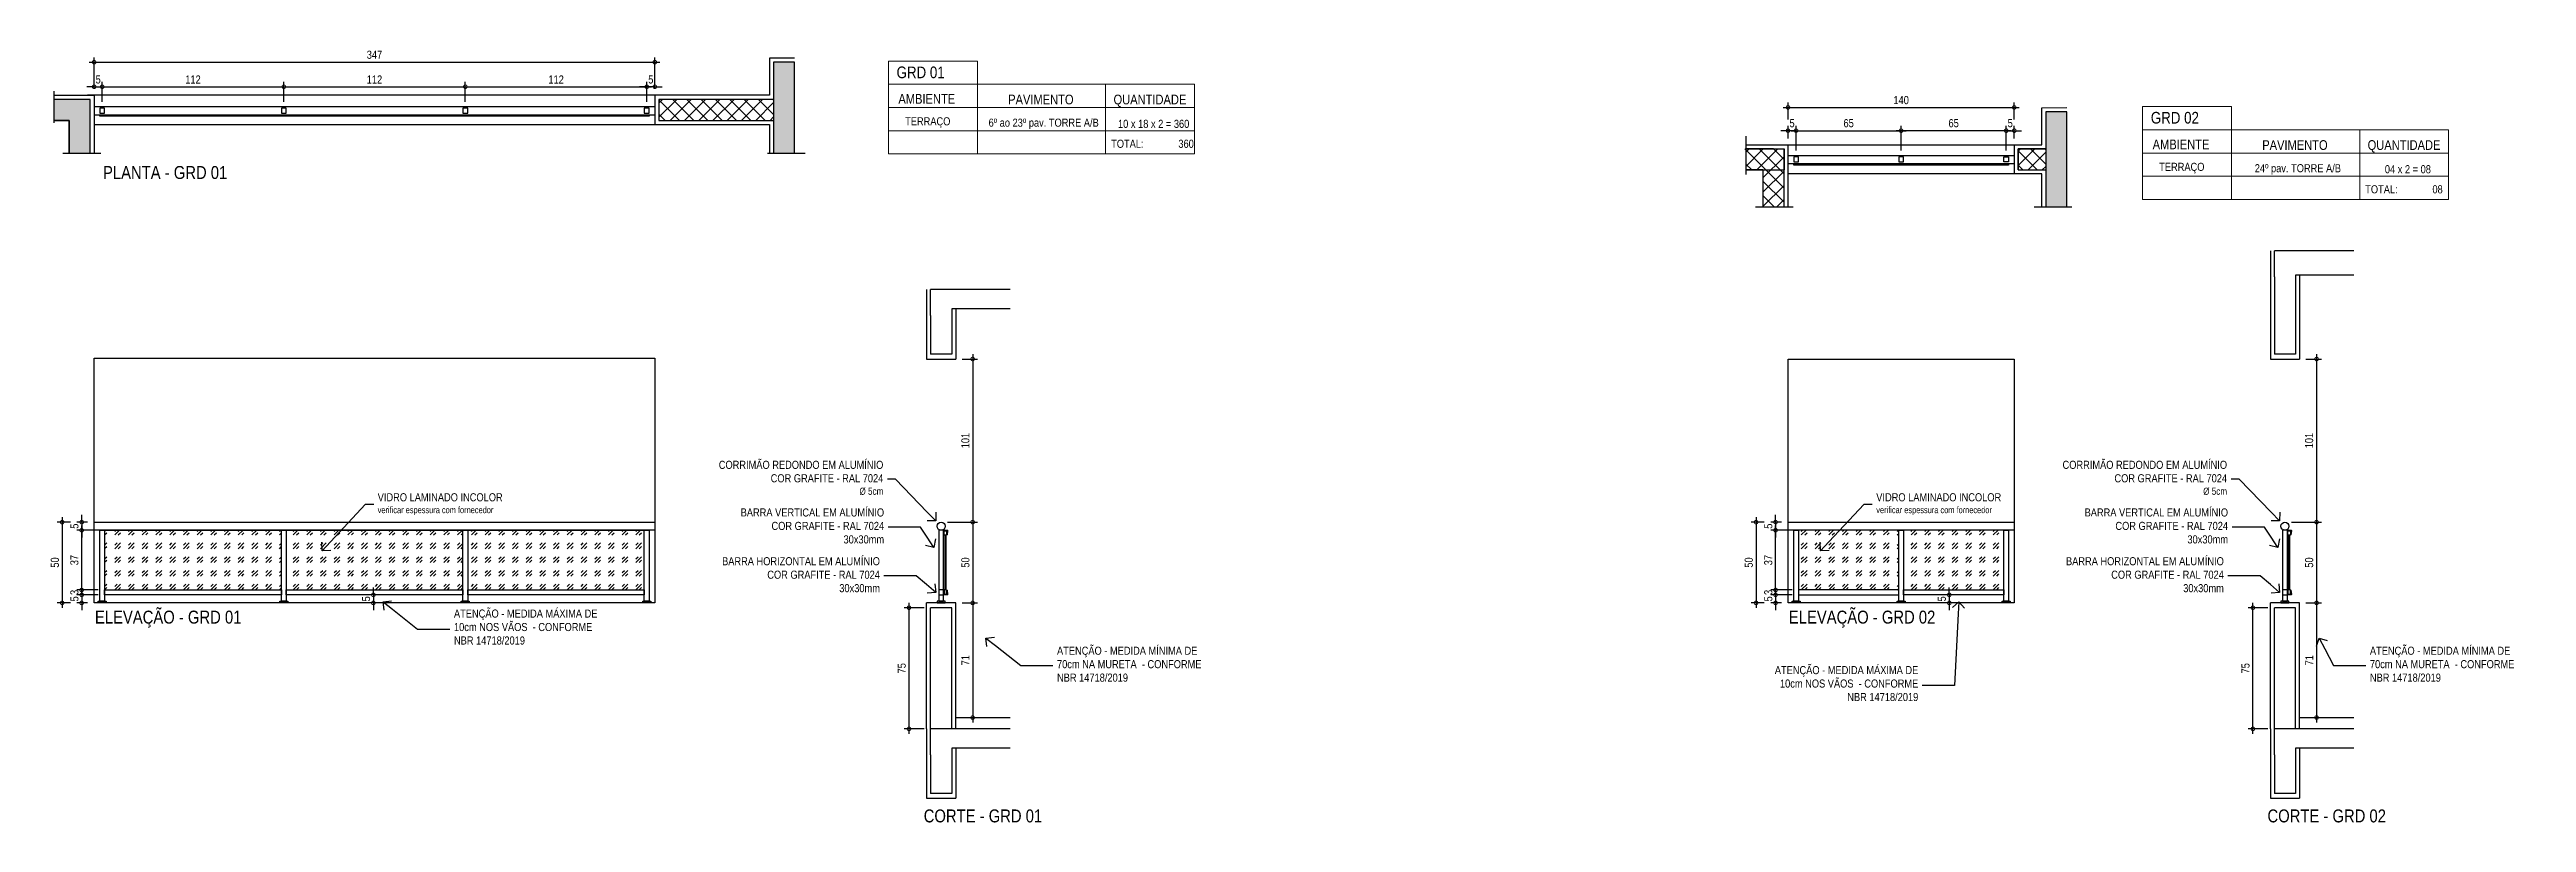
# Model space of a CAD drawing. Header units: metres. Extents: x -1.2 to 70.7, y -18.8 to 3.9.
# Drawn here: x -1.08 to 14.25, y -0.93 to 3.85 of the extents above; entities that cross this region are included whole.
import ezdxf
from ezdxf import colors
from ezdxf.entities.mleader import LeaderData, LeaderLine
from ezdxf.math import Vec2, Vec3

# ---------------------------------------------------------------- set-up
doc = ezdxf.new("R2010")
doc.units = ezdxf.units.M
doc.header["$PDMODE"] = 35
doc.linetypes.add('DASHEDX2', pattern=[1.5, 1, -0.5])
doc.linetypes.add('ESTILO_TQS_0001', pattern=[1, 0.7, -0.3])
for name, color, linetype in [('1', 232, 'DASHEDX2'), ('103', 232, 'Continuous'), ('210', 15, 'ESTILO_TQS_0001'), ('3', 2, 'Continuous'), ('4', 2, 'Continuous'), ('5', 2, 'Continuous'), ('ARQ-ALV ACAB', 4, 'Continuous'), ('ARQ-ALV OSSO', 5, 'Continuous'), ('ARQ-AUX', 7, 'Continuous'), ('ARQ-AUX1', 1, 'Continuous'), ('ARQ-AUX2', 2, 'Continuous'), ('ARQ-DIM', 2, 'Continuous'), ('ARQ-SIM', 1, 'Continuous'), ('ARQ-TXT', 2, 'Continuous'), ('ARQ-TXT01', 2, 'Continuous'), ('ARQ-TXT3', 3, 'Continuous'), ('ES-CORTE', 2, 'Continuous')]:
    doc.layers.add(name, color=color, linetype=linetype)
doc.layers.add('SIMB', color=1, linetype='Continuous', lineweight=13)
doc.styles.add('Adesa', font='ARIALN.TTF')
doc.dimstyles.new('ADESA 1-0025', dxfattribs={"dimtxt": 0.05, "dimasz": 0.045, "dimexe": 0.03, "dimexo": 0.04, "dimgap": 0.02, "dimtad": 1, "dimtoh": 1, "dimdec": 0, "dimlfac": 100, "dimzin": 4, "dimtxsty": 'Adesa', "dimblk": 'DOTSMALL', "dimcen": 1, "dimdle": 0.03, "dimclrd": 1, "dimclre": 1, "dimclrt": 256, "dimazin": 1, "dimtm": 1e-09, "dimtfac": 1, "dimtdec": 0, "dimtix": 1, "dimtmove": 2, "dimatfit": 0, "dimldrblk": 'DOTSMALL', "dimfxl": 0.8, "dimtvp": 2, "dimtolj": 1, "dimtzin": 0, "dimarcsym": 0})

msp = doc.modelspace()

# ---------------------------------------------------------------- texts
at = {"layer": 'ARQ-TXT', "ltscale": 0.5, "style": 'Adesa'}
for s, p in [('PLANTA - GRD 01', (-0.752, 3.053)), ('ELEVAÇÃO - GRD 01', (-0.802, 0.3)), ('ELEVAÇÃO - GRD 02', (9.681, 0.3)), ('CORTE - GRD 01', (4.327, -0.931)), ('CORTE - GRD 02', (12.643, -0.931, 0))]:
    msp.add_text(s, height=0.08, dxfattribs=at).set_placement(p)
at = {"layer": 'ARQ-TXT', "ltscale": 0.01, "char_height": 0.05, "style": 'Adesa'}
for s, insert, width, attachment_point in [('\\pi0.02556;6º ao 23º pav. TORRE A/B', (4.703, 3.394), 0.72778, 4), ('10 x 18 x 2 = 360', (5.75, 3.394), 0.45208, 5), ('\\pi0.09948;24º pav. TORRE A/B', (12.465, 3.112), 0.72778, 4), ('04 x 2 = 08', (13.512, 3.113), 0.45208, 5)]:
    msp.add_mtext(s, dxfattribs=dict(at, insert=insert, width=width, attachment_point=attachment_point))
at = {"layer": 'ARQ-TXT01', "ltscale": 0.01, "style": 'Adesa'}
for s, insert, char_height, width, attachment_point in [('AMBIENTE', (4.346, 3.579), 0.06, 0.60531, 2), ('PAVIMENTO', (5.052, 3.575), 0.06, 0.60531, 2), ('QUANTIDADE', (5.727, 3.575), 0.06, 0.60531, 2), ('TERRAÇO', (4.212, 3.435), 0.05, 0.53881, 1), ('TOTAL:^I 360', (5.487, 3.296), 0.05, 0.51824, 1), ('AMBIENTE', (12.108, 3.297), 0.06, 0.60531, 2), ('PAVIMENTO', (12.813, 3.293), 0.06, 0.60531, 2), ('QUANTIDADE', (13.488, 3.293), 0.06, 0.60531, 2), ('TERRAÇO', (11.973, 3.153), 0.05, 0.53881, 1), ('TOTAL:^I 08', (13.248, 3.014), 0.05, 0.51824, 1)]:
    msp.add_mtext(s, dxfattribs=dict(at, insert=insert, char_height=char_height, width=width, attachment_point=attachment_point))
at = {"layer": 'ARQ-TXT3', "ltscale": 0.01, "char_height": 0.072, "width": 0.60531, "attachment_point": 1, "style": 'Adesa'}
for s, insert in [('GRD 01', (4.159, 3.749)), ('GRD 02', (11.921, 3.468))]:
    msp.add_mtext(s, dxfattribs=dict(at, insert=insert))

# ---------------------------------------------------------------- blocks, each defined once
blk = doc.blocks.new('_DotSmall')
at = {"color": 0, "linetype": 'ByBlock', "const_width": 0.5}
blk.add_lwpolyline([(-0.0625, 0, 1), (0.0625, 0, 1)], format="xyb", close=True, dxfattribs=at)
blk = doc.blocks.new('*D5')
at = {"layer": 'ARQ-DIM', "color": 1, "lineweight": -2, "transparency": 16777216}
for p, q in [((-0.787, 3.624), (0.397, 3.624)), ((-0.757, 3.531), (-0.757, 3.654)), ((0.367, 3.531), (0.367, 3.654))]:
    blk.add_line(p, q, dxfattribs=at)
at = {"layer": 'Defpoints', "color": 0, "transparency": 16777216}
for p in [(0.367, 3.624), (-0.757, 3.491), (0.367, 3.491)]:
    blk.add_point(p, dxfattribs=at)
at = {"layer": 'ARQ-DIM', "color": 1, "lineweight": -2, "transparency": 16777216, "xscale": 0.045, "yscale": 0.045, "zscale": 0.045, "rotation": 180}
blk.add_blockref('_DotSmall', (-0.757, 3.624), dxfattribs=at)
at = {"layer": 'ARQ-DIM', "color": 1, "lineweight": -2, "transparency": 16777216, "xscale": 0.045, "yscale": 0.045, "zscale": 0.045}
blk.add_blockref('_DotSmall', (0.367, 3.624), dxfattribs=at)
at = {"layer": 'ARQ-DIM', "transparency": 16777216, "insert": (-0.195, 3.669), "char_height": 0.05, "attachment_point": 5, "style": 'Adesa'}
blk.add_mtext('\\A1;112', dxfattribs=at)
blk = doc.blocks.new('*D6')
at = {"layer": 'ARQ-DIM', "color": 1, "lineweight": -2, "transparency": 16777216}
for p, q in [((0.337, 3.624), (1.52, 3.624)), ((0.367, 3.531), (0.367, 3.654)), ((1.49, 3.531), (1.49, 3.654))]:
    blk.add_line(p, q, dxfattribs=at)
at = {"layer": 'Defpoints', "color": 0, "transparency": 16777216}
for p in [(1.49, 3.624), (0.367, 3.491), (1.49, 3.491, 0)]:
    blk.add_point(p, dxfattribs=at)
at = {"layer": 'ARQ-DIM', "color": 1, "lineweight": -2, "transparency": 16777216, "xscale": 0.045, "yscale": 0.045, "zscale": 0.045, "rotation": 180}
blk.add_blockref('_DotSmall', (0.367, 3.624), dxfattribs=at)
at = {"layer": 'ARQ-DIM', "color": 1, "lineweight": -2, "transparency": 16777216, "xscale": 0.045, "yscale": 0.045, "zscale": 0.045}
blk.add_blockref('_DotSmall', (1.49, 3.624), dxfattribs=at)
at = {"layer": 'ARQ-DIM', "transparency": 16777216, "insert": (0.928, 3.669), "char_height": 0.05, "attachment_point": 5, "style": 'Adesa'}
blk.add_mtext('\\A1;112', dxfattribs=at)
blk = doc.blocks.new('*D7')
at = {"layer": 'ARQ-DIM', "color": 1, "lineweight": -2, "transparency": 16777216}
for p, q in [((1.46, 3.624), (2.643, 3.624)), ((1.49, 3.531), (1.49, 3.654)), ((2.613, 3.531), (2.613, 3.654))]:
    blk.add_line(p, q, dxfattribs=at)
at = {"layer": 'Defpoints', "color": 0, "transparency": 16777216}
for p in [(2.613, 3.624), (1.49, 3.491, 0), (2.613, 3.491, 0)]:
    blk.add_point(p, dxfattribs=at)
at = {"layer": 'ARQ-DIM', "color": 1, "lineweight": -2, "transparency": 16777216, "xscale": 0.045, "yscale": 0.045, "zscale": 0.045, "rotation": 180}
blk.add_blockref('_DotSmall', (1.49, 3.624), dxfattribs=at)
at = {"layer": 'ARQ-DIM', "color": 1, "lineweight": -2, "transparency": 16777216, "xscale": 0.045, "yscale": 0.045, "zscale": 0.045}
blk.add_blockref('_DotSmall', (2.613, 3.624), dxfattribs=at)
at = {"layer": 'ARQ-DIM', "transparency": 16777216, "insert": (2.052, 3.669), "char_height": 0.05, "attachment_point": 5, "style": 'Adesa'}
blk.add_mtext('\\A1;112', dxfattribs=at)
blk = doc.blocks.new('*D8')
at = {"layer": 'ARQ-DIM', "color": 1, "lineweight": -2, "transparency": 16777216}
for p, q in [((2.613, 3.624), (2.568, 3.624)), ((2.613, 3.611), (2.613, 3.654)), ((2.663, 3.624), (2.613, 3.624)), ((2.663, 3.611), (2.663, 3.654)), ((2.663, 3.624), (2.708, 3.624))]:
    blk.add_line(p, q, dxfattribs=at)
at = {"layer": 'Defpoints', "color": 0, "transparency": 16777216}
for p in [(2.613, 3.624), (2.613, 3.571), (2.663, 3.571, 0)]:
    blk.add_point(p, dxfattribs=at)
at = {"layer": 'ARQ-DIM', "color": 1, "lineweight": -2, "transparency": 16777216, "xscale": 0.045, "yscale": 0.045, "zscale": 0.045}
blk.add_blockref('_DotSmall', (2.613, 3.624), dxfattribs=at)
at = {"layer": 'ARQ-DIM', "color": 1, "lineweight": -2, "transparency": 16777216, "xscale": 0.045, "yscale": 0.045, "zscale": 0.045, "rotation": 180}
blk.add_blockref('_DotSmall', (2.663, 3.624), dxfattribs=at)
at = {"layer": 'ARQ-DIM', "transparency": 16777216, "insert": (2.638, 3.669), "char_height": 0.05, "attachment_point": 5, "style": 'Adesa'}
blk.add_mtext('\\A1;5', dxfattribs=at)
blk = doc.blocks.new('*D9')
at = {"layer": 'ARQ-DIM', "color": 1, "lineweight": -2, "transparency": 16777216}
for p, q in [((-0.807, 3.624), (-0.852, 3.624)), ((-0.807, 3.611), (-0.807, 3.654)), ((-0.807, 3.624), (-0.757, 3.624)), ((-0.757, 3.611), (-0.757, 3.654)), ((-0.757, 3.624), (-0.712, 3.624))]:
    blk.add_line(p, q, dxfattribs=at)
at = {"layer": 'Defpoints', "color": 0, "transparency": 16777216}
for p in [(-0.807, 3.571, 0), (-0.757, 3.624), (-0.757, 3.571)]:
    blk.add_point(p, dxfattribs=at)
at = {"layer": 'ARQ-DIM', "color": 1, "lineweight": -2, "transparency": 16777216, "xscale": 0.045, "yscale": 0.045, "zscale": 0.045}
blk.add_blockref('_DotSmall', (-0.807, 3.624), dxfattribs=at)
at = {"layer": 'ARQ-DIM', "color": 1, "lineweight": -2, "transparency": 16777216, "xscale": 0.045, "yscale": 0.045, "zscale": 0.045, "rotation": 180}
blk.add_blockref('_DotSmall', (-0.757, 3.624), dxfattribs=at)
at = {"layer": 'ARQ-DIM', "transparency": 16777216, "insert": (-0.782, 3.669), "char_height": 0.05, "attachment_point": 5, "style": 'Adesa'}
blk.add_mtext('\\A1;5', dxfattribs=at)
blk = doc.blocks.new('*D10')
at = {"layer": 'ARQ-DIM', "color": 1, "lineweight": -2, "transparency": 16777216}
for p, q in [((-0.837, 3.776), (2.693, 3.776)), ((-0.807, 3.611), (-0.807, 3.806)), ((2.663, 3.611), (2.663, 3.806))]:
    blk.add_line(p, q, dxfattribs=at)
at = {"layer": 'Defpoints', "color": 0, "transparency": 16777216}
for p in [(2.663, 3.776), (-0.807, 3.571, 0), (2.663, 3.571, 0)]:
    blk.add_point(p, dxfattribs=at)
at = {"layer": 'ARQ-DIM', "color": 1, "lineweight": -2, "transparency": 16777216, "xscale": 0.045, "yscale": 0.045, "zscale": 0.045, "rotation": 180}
blk.add_blockref('_DotSmall', (-0.807, 3.776), dxfattribs=at)
at = {"layer": 'ARQ-DIM', "color": 1, "lineweight": -2, "transparency": 16777216, "xscale": 0.045, "yscale": 0.045, "zscale": 0.045}
blk.add_blockref('_DotSmall', (2.663, 3.776), dxfattribs=at)
at = {"layer": 'ARQ-DIM', "transparency": 16777216, "insert": (0.928, 3.822), "char_height": 0.05, "attachment_point": 5, "style": 'Adesa'}
blk.add_mtext('\\A1;347', dxfattribs=at)
blk = doc.blocks.new('*D11')
at = {"layer": 'ARQ-DIM', "color": 1, "lineweight": -2, "transparency": 16777216}
for p, q in [((-0.782, 0.478), (-0.914, 0.478)), ((-0.884, 0.478), (-0.884, 0.523)), ((-0.884, 0.478), (-0.884, 0.428)), ((-0.847, 0.428), (-0.914, 0.428)), ((-0.884, 0.428), (-0.884, 0.383))]:
    blk.add_line(p, q, dxfattribs=at)
at = {"layer": 'Defpoints', "color": 0, "transparency": 16777216}
for p in [(-0.742, 0.478, 0), (-0.884, 0.428), (-0.807, 0.428)]:
    blk.add_point(p, dxfattribs=at)
at = {"layer": 'ARQ-DIM', "color": 1, "lineweight": -2, "transparency": 16777216, "xscale": 0.045, "yscale": 0.045, "zscale": 0.045}
for p, rotation in [((-0.884, 0.478), 270), ((-0.884, 0.428), 90)]:
    blk.add_blockref('_DotSmall', p, dxfattribs=dict(at, rotation=rotation))
at = {"layer": 'ARQ-DIM', "transparency": 16777216, "insert": (-0.929, 0.453), "char_height": 0.05, "attachment_point": 5, "rotation": 90, "style": 'Adesa'}
blk.add_mtext('\\A1;5', dxfattribs=at)
blk = doc.blocks.new('*D12')
at = {"layer": 'ARQ-DIM', "color": 1, "lineweight": -2, "transparency": 16777216}
for p, q in [((-0.782, 0.508), (-0.914, 0.508)), ((-0.782, 0.478), (-0.914, 0.478)), ((-0.884, 0.508), (-0.884, 0.553)), ((-0.884, 0.508), (-0.884, 0.478)), ((-0.884, 0.478), (-0.884, 0.433))]:
    blk.add_line(p, q, dxfattribs=at)
at = {"layer": 'Defpoints', "color": 0, "transparency": 16777216}
for p in [(-0.884, 0.478), (-0.742, 0.508, 0), (-0.742, 0.478, 0)]:
    blk.add_point(p, dxfattribs=at)
at = {"layer": 'ARQ-DIM', "color": 1, "lineweight": -2, "transparency": 16777216, "xscale": 0.045, "yscale": 0.045, "zscale": 0.045}
for p, rotation in [((-0.884, 0.508), 270), ((-0.884, 0.478), 90)]:
    blk.add_blockref('_DotSmall', p, dxfattribs=dict(at, rotation=rotation))
at = {"layer": 'ARQ-DIM', "transparency": 16777216, "insert": (-0.929, 0.493), "char_height": 0.05, "attachment_point": 5, "rotation": 90, "style": 'Adesa'}
blk.add_mtext('\\A1;3', dxfattribs=at)
blk = doc.blocks.new('*D13')
at = {"layer": 'ARQ-DIM', "color": 1, "lineweight": -2, "transparency": 16777216}
for p, q in [((-0.782, 0.878), (-0.914, 0.878)), ((-0.884, 0.478), (-0.884, 0.908)), ((-0.782, 0.508), (-0.914, 0.508))]:
    blk.add_line(p, q, dxfattribs=at)
at = {"layer": 'Defpoints', "color": 0, "transparency": 16777216}
for p in [(-0.884, 0.878), (-0.742, 0.878, 0), (-0.742, 0.508, 0)]:
    blk.add_point(p, dxfattribs=at)
at = {"layer": 'ARQ-DIM', "color": 1, "lineweight": -2, "transparency": 16777216, "xscale": 0.045, "yscale": 0.045, "zscale": 0.045}
for p, rotation in [((-0.884, 0.878), 90), ((-0.884, 0.508), 270)]:
    blk.add_blockref('_DotSmall', p, dxfattribs=dict(at, rotation=rotation))
at = {"layer": 'ARQ-DIM', "transparency": 16777216, "insert": (-0.929, 0.693), "char_height": 0.05, "attachment_point": 5, "rotation": 90, "style": 'Adesa'}
blk.add_mtext('\\A1;37', dxfattribs=at)
blk = doc.blocks.new('*D14')
at = {"layer": 'ARQ-DIM', "color": 1, "lineweight": -2, "transparency": 16777216}
for p, q in [((-0.847, 0.928), (-0.914, 0.928)), ((-0.884, 0.928), (-0.884, 0.973)), ((-0.884, 0.928), (-0.884, 0.878)), ((-0.847, 0.878), (-0.914, 0.878)), ((-0.884, 0.878), (-0.884, 0.833))]:
    blk.add_line(p, q, dxfattribs=at)
at = {"layer": 'Defpoints', "color": 0, "transparency": 16777216}
for p in [(-0.807, 0.928, 0), (-0.884, 0.878), (-0.807, 0.878, 0)]:
    blk.add_point(p, dxfattribs=at)
at = {"layer": 'ARQ-DIM', "color": 1, "lineweight": -2, "transparency": 16777216, "xscale": 0.045, "yscale": 0.045, "zscale": 0.045}
for p, rotation in [((-0.884, 0.928), 270), ((-0.884, 0.878), 90)]:
    blk.add_blockref('_DotSmall', p, dxfattribs=dict(at, rotation=rotation))
at = {"layer": 'ARQ-DIM', "transparency": 16777216, "insert": (-0.929, 0.903), "char_height": 0.05, "attachment_point": 5, "rotation": 90, "style": 'Adesa'}
blk.add_mtext('\\A1;5', dxfattribs=at)
blk = doc.blocks.new('*D15')
at = {"layer": 'ARQ-DIM', "color": 1, "lineweight": -2, "transparency": 16777216}
for p, q in [((-0.954, 0.928), (-1.035, 0.928)), ((-1.005, 0.958), (-1.005, 0.398)), ((-0.954, 0.428), (-1.035, 0.428))]:
    blk.add_line(p, q, dxfattribs=at)
at = {"layer": 'Defpoints', "color": 0, "transparency": 16777216}
for p in [(-0.914, 0.928), (-1.005, 0.428), (-0.914, 0.428)]:
    blk.add_point(p, dxfattribs=at)
at = {"layer": 'ARQ-DIM', "color": 1, "lineweight": -2, "transparency": 16777216, "xscale": 0.045, "yscale": 0.045, "zscale": 0.045}
for p, rotation in [((-1.005, 0.928), 90), ((-1.005, 0.428), 270)]:
    blk.add_blockref('_DotSmall', p, dxfattribs=dict(at, rotation=rotation))
at = {"layer": 'ARQ-DIM', "transparency": 16777216, "insert": (-1.05, 0.678), "char_height": 0.05, "attachment_point": 5, "rotation": 90, "style": 'Adesa'}
blk.add_mtext('\\A1;50', dxfattribs=at)
blk = doc.blocks.new('_Open90')
at = {"color": 0, "linetype": 'ByBlock', "lineweight": -2}
for p, q in [((0, 0), (-1, 0)), ((-0.5, 0.5), (0, 0)), ((0, 0), (-0.5, -0.5))]:
    blk.add_line(p, q, dxfattribs=at)
blk = doc.blocks.new('*D17')
at = {"layer": 'ARQ-DIM', "color": 1, "lineweight": -2, "transparency": 16777216}
for p, q in [((0.955, 0.478), (0.891, 0.478)), ((0.921, 0.478), (0.921, 0.523)), ((0.921, 0.478), (0.921, 0.428)), ((0.955, 0.428), (0.891, 0.428)), ((0.921, 0.428), (0.921, 0.383))]:
    blk.add_line(p, q, dxfattribs=at)
at = {"layer": 'Defpoints', "color": 0, "transparency": 16777216}
for p in [(0.995, 0.478, 0), (0.921, 0.428), (0.995, 0.428)]:
    blk.add_point(p, dxfattribs=at)
at = {"layer": 'ARQ-DIM', "color": 1, "lineweight": -2, "transparency": 16777216, "xscale": 0.045, "yscale": 0.045, "zscale": 0.045}
for p, rotation in [((0.921, 0.478), 270), ((0.921, 0.428), 90)]:
    blk.add_blockref('_DotSmall', p, dxfattribs=dict(at, rotation=rotation))
at = {"layer": 'ARQ-DIM', "transparency": 16777216, "insert": (0.876, 0.453), "char_height": 0.05, "attachment_point": 5, "rotation": 90, "style": 'Adesa'}
blk.add_mtext('\\A1;5', dxfattribs=at)
blk = doc.blocks.new('*D18')
at = {"layer": 'ARQ-AUX2', "color": 1, "lineweight": -2, "transparency": 16777216}
for p, q in [((4.565, 0.428), (4.66, 0.428)), ((4.63, 0.458), (4.63, -0.312)), ((4.565, -0.282), (4.66, -0.282))]:
    blk.add_line(p, q, dxfattribs=at)
at = {"layer": 'Defpoints', "color": 0, "transparency": 16777216}
for p in [(4.525, 0.428, 0), (4.525, -0.282, 0), (4.63, -0.282)]:
    blk.add_point(p, dxfattribs=at)
at = {"layer": 'ARQ-AUX2', "color": 1, "lineweight": -2, "transparency": 16777216, "xscale": 0.045, "yscale": 0.045, "zscale": 0.045}
for p, rotation in [((4.63, 0.428), 90), ((4.63, -0.282), 270)]:
    blk.add_blockref('_DotSmall', p, dxfattribs=dict(at, rotation=rotation))
at = {"layer": 'ARQ-AUX2', "transparency": 16777216, "insert": (4.585, 0.073), "char_height": 0.05, "attachment_point": 5, "rotation": 90, "style": 'Adesa'}
blk.add_mtext('\\A1;71', dxfattribs=at)
blk = doc.blocks.new('*D19')
at = {"layer": 'ARQ-AUX2', "color": 1, "lineweight": -2, "transparency": 16777216}
for p, q in [((4.475, 0.928), (4.66, 0.928)), ((4.63, 0.958), (4.63, 0.398)), ((4.565, 0.428), (4.66, 0.428))]:
    blk.add_line(p, q, dxfattribs=at)
at = {"layer": 'Defpoints', "color": 0, "transparency": 16777216}
for p in [(4.435, 0.928, 0), (4.525, 0.428, 0), (4.63, 0.428)]:
    blk.add_point(p, dxfattribs=at)
at = {"layer": 'ARQ-AUX2', "color": 1, "lineweight": -2, "transparency": 16777216, "xscale": 0.045, "yscale": 0.045, "zscale": 0.045}
for p, rotation in [((4.63, 0.928), 90), ((4.63, 0.428), 270)]:
    blk.add_blockref('_DotSmall', p, dxfattribs=dict(at, rotation=rotation))
at = {"layer": 'ARQ-AUX2', "transparency": 16777216, "insert": (4.585, 0.678), "char_height": 0.05, "attachment_point": 5, "rotation": 90, "style": 'Adesa'}
blk.add_mtext('\\A1;50', dxfattribs=at)
blk = doc.blocks.new('*D20')
at = {"layer": 'ARQ-AUX2', "color": 1, "lineweight": -2, "transparency": 16777216}
for p, q in [((4.33, 0.398), (4.206, 0.398)), ((4.236, -0.382), (4.236, 0.428)), ((4.33, -0.352), (4.206, -0.352))]:
    blk.add_line(p, q, dxfattribs=at)
at = {"layer": 'Defpoints', "color": 0, "transparency": 16777216}
for p in [(4.236, 0.398), (4.37, 0.398, 0), (4.37, -0.352, 0)]:
    blk.add_point(p, dxfattribs=at)
at = {"layer": 'ARQ-AUX2', "color": 1, "lineweight": -2, "transparency": 16777216, "xscale": 0.045, "yscale": 0.045, "zscale": 0.045}
for p, rotation in [((4.236, 0.398), 90), ((4.236, -0.352), 270)]:
    blk.add_blockref('_DotSmall', p, dxfattribs=dict(at, rotation=rotation))
at = {"layer": 'ARQ-AUX2', "transparency": 16777216, "insert": (4.191, 0.023), "char_height": 0.05, "attachment_point": 5, "rotation": 90, "style": 'Adesa'}
blk.add_mtext('\\A1;75', dxfattribs=at)
blk = doc.blocks.new('*D21')
at = {"layer": 'ARQ-AUX2', "color": 1, "lineweight": -2, "transparency": 16777216}
for p, q in [((4.565, 1.938), (4.66, 1.938)), ((4.63, 1.968), (4.63, 0.898)), ((4.565, 0.928), (4.66, 0.928))]:
    blk.add_line(p, q, dxfattribs=at)
at = {"layer": 'Defpoints', "color": 0, "transparency": 16777216}
for p in [(4.525, 1.938, 0), (4.525, 0.928), (4.63, 0.928)]:
    blk.add_point(p, dxfattribs=at)
at = {"layer": 'ARQ-AUX2', "color": 1, "lineweight": -2, "transparency": 16777216, "xscale": 0.045, "yscale": 0.045, "zscale": 0.045}
for p, rotation in [((4.63, 1.938), 90), ((4.63, 0.928), 270)]:
    blk.add_blockref('_DotSmall', p, dxfattribs=dict(at, rotation=rotation))
at = {"layer": 'ARQ-AUX2', "transparency": 16777216, "insert": (4.585, 1.433), "char_height": 0.05, "attachment_point": 5, "rotation": 90, "style": 'Adesa'}
blk.add_mtext('\\A1;101', dxfattribs=at)
blk = doc.blocks.new('_H315D25D1B8-016')
for p, q in [((-1957, 569.3), (-1981.2, 593.5)), ((-1980.6, 582.6), (-1969.8, 593.5)), ((-1980.6, 591.5), (-1978.6, 593.5)), ((-1977, 580.5), (-1980.6, 584.1)), ((-1973.9, 580.5), (-1960.9, 593.5)), ((-1957, 578.1), (-1972.4, 593.5)), ((-1970, 575.6), (-1957, 588.6)), ((-1957, 587), (-1963.5, 593.5)), ((-1970, 566.8), (-1957, 579.8)), ((-1957, 560.5), (-1970, 573.5)), ((-1970, 557.9), (-1957, 570.9)), ((-1962.8, 557.4), (-1970, 564.6)), ((-1961.6, 557.4), (-1957, 562.1))]:
    blk.add_line(p, q)
blk = doc.blocks.new('_H315D25D1B8-017')
for p, q in [((-1811.993255, 583.330966), (-1801.82775, 593.496471)), ((-1811.993255, 592.169801), (-1810.666585, 593.496471)), ((-1800.255669, 580.496471), (-1811.993255, 592.234058)), ((-1809.094503, 580.496471), (-1811.993255, 583.395223)), ((-1805.988915, 580.496471), (-1794.99269, 591.492696)), ((-1794.99269, 584.072327), (-1804.416834, 593.496471)), ((-1797.150081, 580.496471), (-1794.99269, 582.653862)), ((-1794.99269, 592.911162), (-1795.577999, 593.496471))]:
    blk.add_line(p, q)
blk = doc.blocks.new('_H58FB133690-000')
for p, q in [((-1865.993146, 582.364084), (-1854.860759, 593.496471)), ((-1865.993146, 591.202919), (-1863.699594, 593.496471)), ((-1853.288677, 580.496471), (-1865.993146, 593.20094)), ((-1862.127512, 580.496471), (-1865.993146, 584.362105)), ((-1859.021924, 580.496471), (-1846.021924, 593.496471)), ((-1844.449842, 580.496471), (-1857.449842, 593.496471)), ((-1850.183089, 580.496471), (-1837.183089, 593.496471)), ((-1835.611008, 580.496471), (-1848.611008, 593.496471)), ((-1841.344255, 580.496471), (-1828.344255, 593.496471)), ((-1826.772173, 580.496471), (-1839.772173, 593.496471)), ((-1832.50542, 580.496471), (-1819.50542, 593.496471)), ((-1817.933338, 580.496471), (-1830.933338, 593.496471)), ((-1823.666585, 580.496471), (-1810.666585, 593.496471)), ((-1809.094503, 580.496471), (-1822.094503, 593.496471)), ((-1814.82775, 580.496471), (-1801.82775, 593.496471)), ((-1800.255669, 580.496471), (-1813.255669, 593.496471)), ((-1805.988915, 580.496471), (-1794.993146, 591.49224)), ((-1794.993146, 584.072783), (-1804.416834, 593.496471)), ((-1797.150081, 580.496471), (-1794.993146, 582.653406)), ((-1794.993146, 592.911618), (-1795.577999, 593.496471))]:
    blk.add_line(p, q)
blk = doc.blocks.new('*D24')
at = {"layer": 'ARQ-DIM', "color": 1, "lineweight": -2, "transparency": 16777216}
for p, q in [((9.676, 3.304), (9.676, 3.382)), ((9.726, 3.229), (9.726, 3.382)), ((9.676, 3.352), (9.631, 3.352)), ((9.726, 3.352), (9.676, 3.352)), ((9.726, 3.352), (9.771, 3.352))]:
    blk.add_line(p, q, dxfattribs=at)
at = {"layer": 'Defpoints', "color": 0, "transparency": 16777216}
for p in [(9.676, 3.352), (9.676, 3.264, 0), (9.726, 3.189, 0)]:
    blk.add_point(p, dxfattribs=at)
at = {"layer": 'ARQ-DIM', "color": 1, "lineweight": -2, "transparency": 16777216, "xscale": 0.045, "yscale": 0.045, "zscale": 0.045}
blk.add_blockref('_DotSmall', (9.676, 3.352), dxfattribs=at)
at = {"layer": 'ARQ-DIM', "color": 1, "lineweight": -2, "transparency": 16777216, "xscale": 0.045, "yscale": 0.045, "zscale": 0.045, "rotation": 180}
blk.add_blockref('_DotSmall', (9.726, 3.352), dxfattribs=at)
at = {"layer": 'ARQ-DIM', "transparency": 16777216, "insert": (9.701, 3.398), "char_height": 0.05, "attachment_point": 5, "style": 'Adesa'}
blk.add_mtext('\\A1;5', dxfattribs=at)
blk = doc.blocks.new('*D25')
at = {"layer": 'ARQ-DIM', "color": 1, "lineweight": -2, "transparency": 16777216}
for p, q in [((9.726, 3.229), (9.726, 3.382)), ((10.376, 3.229), (10.376, 3.382)), ((9.696, 3.352), (10.406, 3.352))]:
    blk.add_line(p, q, dxfattribs=at)
at = {"layer": 'Defpoints', "color": 0, "transparency": 16777216}
for p in [(10.376, 3.352), (9.726, 3.189, 0), (10.376, 3.189)]:
    blk.add_point(p, dxfattribs=at)
at = {"layer": 'ARQ-DIM', "color": 1, "lineweight": -2, "transparency": 16777216, "xscale": 0.045, "yscale": 0.045, "zscale": 0.045, "rotation": 180}
blk.add_blockref('_DotSmall', (9.726, 3.352), dxfattribs=at)
at = {"layer": 'ARQ-DIM', "color": 1, "lineweight": -2, "transparency": 16777216, "xscale": 0.045, "yscale": 0.045, "zscale": 0.045}
blk.add_blockref('_DotSmall', (10.376, 3.352), dxfattribs=at)
at = {"layer": 'ARQ-DIM', "transparency": 16777216, "insert": (10.051, 3.398), "char_height": 0.05, "attachment_point": 5, "style": 'Adesa'}
blk.add_mtext('\\A1;65', dxfattribs=at)
blk = doc.blocks.new('*D26')
at = {"layer": 'ARQ-DIM', "color": 1, "lineweight": -2, "transparency": 16777216}
for p, q in [((11.026, 3.229), (11.026, 3.382)), ((11.076, 3.304), (11.076, 3.382)), ((11.026, 3.352), (10.981, 3.352)), ((11.026, 3.352), (11.076, 3.352)), ((11.076, 3.352), (11.121, 3.352))]:
    blk.add_line(p, q, dxfattribs=at)
at = {"layer": 'Defpoints', "color": 0, "transparency": 16777216}
for p in [(11.076, 3.352), (11.076, 3.264, 0), (11.026, 3.189, 0)]:
    blk.add_point(p, dxfattribs=at)
at = {"layer": 'ARQ-DIM', "color": 1, "lineweight": -2, "transparency": 16777216, "xscale": 0.045, "yscale": 0.045, "zscale": 0.045}
blk.add_blockref('_DotSmall', (11.026, 3.352), dxfattribs=at)
at = {"layer": 'ARQ-DIM', "color": 1, "lineweight": -2, "transparency": 16777216, "xscale": 0.045, "yscale": 0.045, "zscale": 0.045, "rotation": 180}
blk.add_blockref('_DotSmall', (11.076, 3.352), dxfattribs=at)
at = {"layer": 'ARQ-DIM', "transparency": 16777216, "insert": (11.051, 3.398), "char_height": 0.05, "attachment_point": 5, "style": 'Adesa'}
blk.add_mtext('\\A1;5', dxfattribs=at)
blk = doc.blocks.new('*D27')
at = {"layer": 'ARQ-DIM', "color": 1, "lineweight": -2, "transparency": 16777216}
for p, q in [((10.376, 3.229), (10.376, 3.382)), ((11.026, 3.229), (11.026, 3.382)), ((11.056, 3.352), (10.346, 3.352))]:
    blk.add_line(p, q, dxfattribs=at)
at = {"layer": 'Defpoints', "color": 0, "transparency": 16777216}
for p in [(10.376, 3.352), (10.376, 3.189), (11.026, 3.189, 0)]:
    blk.add_point(p, dxfattribs=at)
at = {"layer": 'ARQ-DIM', "color": 1, "lineweight": -2, "transparency": 16777216, "xscale": 0.045, "yscale": 0.045, "zscale": 0.045, "rotation": 180}
blk.add_blockref('_DotSmall', (10.376, 3.352), dxfattribs=at)
at = {"layer": 'ARQ-DIM', "color": 1, "lineweight": -2, "transparency": 16777216, "xscale": 0.045, "yscale": 0.045, "zscale": 0.045}
blk.add_blockref('_DotSmall', (11.026, 3.352), dxfattribs=at)
at = {"layer": 'ARQ-DIM', "transparency": 16777216, "insert": (10.701, 3.398), "char_height": 0.05, "attachment_point": 5, "style": 'Adesa'}
blk.add_mtext('\\A1;65', dxfattribs=at)
blk = doc.blocks.new('*D28')
at = {"layer": 'ARQ-DIM', "color": 1, "lineweight": -2, "transparency": 16777216}
for p, q in [((9.676, 3.422), (9.676, 3.526)), ((11.076, 3.422), (11.076, 3.526)), ((9.646, 3.496), (11.106, 3.496))]:
    blk.add_line(p, q, dxfattribs=at)
at = {"layer": 'Defpoints', "color": 0, "transparency": 16777216}
for p in [(9.676, 3.382), (11.076, 3.496), (11.076, 3.382)]:
    blk.add_point(p, dxfattribs=at)
at = {"layer": 'ARQ-DIM', "color": 1, "lineweight": -2, "transparency": 16777216, "xscale": 0.045, "yscale": 0.045, "zscale": 0.045, "rotation": 180}
blk.add_blockref('_DotSmall', (9.676, 3.496), dxfattribs=at)
at = {"layer": 'ARQ-DIM', "color": 1, "lineweight": -2, "transparency": 16777216, "xscale": 0.045, "yscale": 0.045, "zscale": 0.045}
blk.add_blockref('_DotSmall', (11.076, 3.496), dxfattribs=at)
at = {"layer": 'ARQ-DIM', "transparency": 16777216, "insert": (10.376, 3.541), "char_height": 0.05, "attachment_point": 5, "style": 'Adesa'}
blk.add_mtext('\\A1;140', dxfattribs=at)
blk = doc.blocks.new('*D30')
at = {"layer": 'ARQ-DIM', "color": 1, "lineweight": -2, "transparency": 16777216}
for p, q in [((9.701, 0.478), (9.569, 0.478)), ((9.599, 0.478), (9.599, 0.523)), ((9.599, 0.478), (9.599, 0.428)), ((9.636, 0.428), (9.569, 0.428)), ((9.599, 0.428), (9.599, 0.383))]:
    blk.add_line(p, q, dxfattribs=at)
at = {"layer": 'Defpoints', "color": 0, "transparency": 16777216}
for p in [(9.741, 0.478, 0), (9.599, 0.428), (9.676, 0.428)]:
    blk.add_point(p, dxfattribs=at)
at = {"layer": 'ARQ-DIM', "color": 1, "lineweight": -2, "transparency": 16777216, "xscale": 0.045, "yscale": 0.045, "zscale": 0.045}
for p, rotation in [((9.599, 0.478), 270), ((9.599, 0.428), 90)]:
    blk.add_blockref('_DotSmall', p, dxfattribs=dict(at, rotation=rotation))
at = {"layer": 'ARQ-DIM', "transparency": 16777216, "insert": (9.554, 0.453), "char_height": 0.05, "attachment_point": 5, "rotation": 90, "style": 'Adesa'}
blk.add_mtext('\\A1;5', dxfattribs=at)
blk = doc.blocks.new('*D31')
at = {"layer": 'ARQ-DIM', "color": 1, "lineweight": -2, "transparency": 16777216}
for p, q in [((9.701, 0.508), (9.569, 0.508)), ((9.701, 0.478), (9.569, 0.478)), ((9.599, 0.508), (9.599, 0.553)), ((9.599, 0.508), (9.599, 0.478)), ((9.599, 0.478), (9.599, 0.433))]:
    blk.add_line(p, q, dxfattribs=at)
at = {"layer": 'Defpoints', "color": 0, "transparency": 16777216}
for p in [(9.599, 0.478), (9.741, 0.508, 0), (9.741, 0.478, 0)]:
    blk.add_point(p, dxfattribs=at)
at = {"layer": 'ARQ-DIM', "color": 1, "lineweight": -2, "transparency": 16777216, "xscale": 0.045, "yscale": 0.045, "zscale": 0.045}
for p, rotation in [((9.599, 0.508), 270), ((9.599, 0.478), 90)]:
    blk.add_blockref('_DotSmall', p, dxfattribs=dict(at, rotation=rotation))
at = {"layer": 'ARQ-DIM', "transparency": 16777216, "insert": (9.554, 0.493), "char_height": 0.05, "attachment_point": 5, "rotation": 90, "style": 'Adesa'}
blk.add_mtext('\\A1;3', dxfattribs=at)
blk = doc.blocks.new('*D32')
at = {"layer": 'ARQ-DIM', "color": 1, "lineweight": -2, "transparency": 16777216}
for p, q in [((9.701, 0.878), (9.569, 0.878)), ((9.599, 0.478), (9.599, 0.908)), ((9.701, 0.508), (9.569, 0.508))]:
    blk.add_line(p, q, dxfattribs=at)
at = {"layer": 'Defpoints', "color": 0, "transparency": 16777216}
for p in [(9.599, 0.878), (9.741, 0.878, 0), (9.741, 0.508, 0)]:
    blk.add_point(p, dxfattribs=at)
at = {"layer": 'ARQ-DIM', "color": 1, "lineweight": -2, "transparency": 16777216, "xscale": 0.045, "yscale": 0.045, "zscale": 0.045}
for p, rotation in [((9.599, 0.878), 90), ((9.599, 0.508), 270)]:
    blk.add_blockref('_DotSmall', p, dxfattribs=dict(at, rotation=rotation))
at = {"layer": 'ARQ-DIM', "transparency": 16777216, "insert": (9.554, 0.693), "char_height": 0.05, "attachment_point": 5, "rotation": 90, "style": 'Adesa'}
blk.add_mtext('\\A1;37', dxfattribs=at)
blk = doc.blocks.new('*D33')
at = {"layer": 'ARQ-DIM', "color": 1, "lineweight": -2, "transparency": 16777216}
for p, q in [((9.636, 0.928), (9.569, 0.928)), ((9.599, 0.928), (9.599, 0.973)), ((9.599, 0.928), (9.599, 0.878)), ((9.636, 0.878), (9.569, 0.878)), ((9.599, 0.878), (9.599, 0.833))]:
    blk.add_line(p, q, dxfattribs=at)
at = {"layer": 'Defpoints', "color": 0, "transparency": 16777216}
for p in [(9.676, 0.928, 0), (9.599, 0.878), (9.676, 0.878, 0)]:
    blk.add_point(p, dxfattribs=at)
at = {"layer": 'ARQ-DIM', "color": 1, "lineweight": -2, "transparency": 16777216, "xscale": 0.045, "yscale": 0.045, "zscale": 0.045}
for p, rotation in [((9.599, 0.928), 270), ((9.599, 0.878), 90)]:
    blk.add_blockref('_DotSmall', p, dxfattribs=dict(at, rotation=rotation))
at = {"layer": 'ARQ-DIM', "transparency": 16777216, "insert": (9.554, 0.903), "char_height": 0.05, "attachment_point": 5, "rotation": 90, "style": 'Adesa'}
blk.add_mtext('\\A1;5', dxfattribs=at)
blk = doc.blocks.new('*D29')
at = {"layer": 'ARQ-DIM', "color": 1, "lineweight": -2, "transparency": 16777216}
for p, q in [((9.529, 0.928), (9.448, 0.928)), ((9.478, 0.958), (9.478, 0.398)), ((9.529, 0.428), (9.448, 0.428))]:
    blk.add_line(p, q, dxfattribs=at)
at = {"layer": 'Defpoints', "color": 0, "transparency": 16777216}
for p in [(9.569, 0.928), (9.478, 0.428), (9.569, 0.428)]:
    blk.add_point(p, dxfattribs=at)
at = {"layer": 'ARQ-DIM', "color": 1, "lineweight": -2, "transparency": 16777216, "xscale": 0.045, "yscale": 0.045, "zscale": 0.045}
for p, rotation in [((9.478, 0.928), 90), ((9.478, 0.428), 270)]:
    blk.add_blockref('_DotSmall', p, dxfattribs=dict(at, rotation=rotation))
at = {"layer": 'ARQ-DIM', "transparency": 16777216, "insert": (9.433, 0.678), "char_height": 0.05, "attachment_point": 5, "rotation": 90, "style": 'Adesa'}
blk.add_mtext('\\A1;50', dxfattribs=at)
blk = doc.blocks.new('DET CTE GRD')
at = {"layer": 'ARQ-AUX'}
for p, q in [((0.022, 0.419), (0.023, 0.42)), ((0.022, 0.419), (0.022, 0.081)), ((0.03, 0.42), (0.023, 0.42)), ((0.031, 0.419), (0.03, 0.42)), ((0.031, 0.081), (0.031, 0.419)), ((0.031, 0.419), (0.031, 0.419)), ((0.022, 0.081), (0.023, 0.08)), ((0.03, 0.08), (0.023, 0.08)), ((0.031, 0.081), (0.03, 0.08)), ((0.031, 0.081), (0.031, 0.081))]:
    blk.add_line(p, q, dxfattribs=at)
for points in [[(0.034, 0.42), (0.018, 0.42), (0.018, 0.446), (0.034, 0.446), (0.034, 0.42)], [(0.034, 0.08), (0.018, 0.08), (0.018, 0.054), (0.034, 0.054), (0.034, 0.08)]]:
    blk.add_lwpolyline(points, close=True, dxfattribs=at)
at = {"layer": 'ARQ-AUX', "color": 251}
for points in [[(0.023, 0.42), (0.023, 0.081)], [(0.026, 0.42), (0.026, 0.081)], [(0.029, 0.42), (0.029, 0.081)]]:
    blk.add_lwpolyline(points, dxfattribs=at)
at = {"layer": 'ARQ-AUX1', "color": 7, "linetype": 'Continuous', "lineweight": 0}
for p, q in [((0.015, 0.45), (0.039, 0.45)), ((0.037, 0.446), (0.015, 0.446)), ((0.037, 0.422), (0.037, 0.446)), ((0.042, 0.446), (0.039, 0.421)), ((0.037, 0.054), (0.015, 0.054)), ((0.015, 0.05), (0.039, 0.05)), ((0.037, 0.078), (0.037, 0.054)), ((0.042, 0.054), (0.039, 0.079))]:
    blk.add_line(p, q, dxfattribs=at)
at = {"layer": 'ARQ-AUX1'}
blk.add_lwpolyline([(0.015, 0.08), (-0.015, 0.08), (-0.015, 0.05), (0.015, 0.05)], close=True, dxfattribs=at)
at = {"layer": 'ARQ-AUX1', "color": 7, "linetype": 'Continuous', "lineweight": 0}
for centre, radius, start, end in [((0.038, 0.422), 0.00129, 180, 347), ((0.039, 0.447), 0.003, 347, 90), ((0.038, 0.078), 0.00129, 13, 180), ((0.039, 0.053), 0.003, 270, 13)]:
    blk.add_arc(centre, radius, start, end, dxfattribs=at)
at = {"layer": 'ARQ-AUX2'}
for points in [[(0.015, 0.45), (-0.015, 0.45), (-0.015, 0.01), (0.015, 0.01)], [(0.025, 0.01), (-0.025, 0.01), (-0.025, 0), (0.025, 0)]]:
    blk.add_lwpolyline(points, close=True, dxfattribs=at)
blk.add_circle((0, 0.475), 0.025, dxfattribs=at)
blk = doc.blocks.new('*D36')
at = {"layer": 'ARQ-AUX2', "color": 1, "lineweight": -2, "transparency": 16777216}
for p, q in [((12.881, 0.428), (12.977, 0.428)), ((12.947, 0.458), (12.947, -0.312)), ((12.881, -0.282), (12.977, -0.282))]:
    blk.add_line(p, q, dxfattribs=at)
at = {"layer": 'Defpoints', "color": 0, "transparency": 16777216}
for p in [(12.841, 0.428, 0), (12.841, -0.282, 0), (12.947, -0.282)]:
    blk.add_point(p, dxfattribs=at)
at = {"layer": 'ARQ-AUX2', "color": 1, "lineweight": -2, "transparency": 16777216, "xscale": 0.045, "yscale": 0.045, "zscale": 0.045}
for p, rotation in [((12.947, 0.428), 90), ((12.947, -0.282), 270)]:
    blk.add_blockref('_DotSmall', p, dxfattribs=dict(at, rotation=rotation))
at = {"layer": 'ARQ-AUX2', "transparency": 16777216, "insert": (12.902, 0.073), "char_height": 0.05, "attachment_point": 5, "rotation": 90, "style": 'Adesa'}
blk.add_mtext('\\A1;71', dxfattribs=at)
blk = doc.blocks.new('*D35')
at = {"layer": 'ARQ-AUX2', "color": 1, "lineweight": -2, "transparency": 16777216}
for p, q in [((12.791, 0.928), (12.977, 0.928)), ((12.947, 0.958), (12.947, 0.398)), ((12.881, 0.428), (12.977, 0.428))]:
    blk.add_line(p, q, dxfattribs=at)
at = {"layer": 'Defpoints', "color": 0, "transparency": 16777216}
for p in [(12.751, 0.928, 0), (12.841, 0.428, 0), (12.947, 0.428)]:
    blk.add_point(p, dxfattribs=at)
at = {"layer": 'ARQ-AUX2', "color": 1, "lineweight": -2, "transparency": 16777216, "xscale": 0.045, "yscale": 0.045, "zscale": 0.045}
for p, rotation in [((12.947, 0.928), 90), ((12.947, 0.428), 270)]:
    blk.add_blockref('_DotSmall', p, dxfattribs=dict(at, rotation=rotation))
at = {"layer": 'ARQ-AUX2', "transparency": 16777216, "insert": (12.901, 0.678), "char_height": 0.05, "attachment_point": 5, "rotation": 90, "style": 'Adesa'}
blk.add_mtext('\\A1;50', dxfattribs=at)
blk = doc.blocks.new('*D37')
at = {"layer": 'ARQ-AUX2', "color": 1, "lineweight": -2, "transparency": 16777216}
for p, q in [((12.646, 0.398), (12.523, 0.398)), ((12.553, -0.382), (12.553, 0.428)), ((12.646, -0.352), (12.523, -0.352))]:
    blk.add_line(p, q, dxfattribs=at)
at = {"layer": 'Defpoints', "color": 0, "transparency": 16777216}
for p in [(12.553, 0.398), (12.686, 0.398, 0), (12.686, -0.352, 0)]:
    blk.add_point(p, dxfattribs=at)
at = {"layer": 'ARQ-AUX2', "color": 1, "lineweight": -2, "transparency": 16777216, "xscale": 0.045, "yscale": 0.045, "zscale": 0.045}
for p, rotation in [((12.553, 0.398), 90), ((12.553, -0.352), 270)]:
    blk.add_blockref('_DotSmall', p, dxfattribs=dict(at, rotation=rotation))
at = {"layer": 'ARQ-AUX2', "transparency": 16777216, "insert": (12.507, 0.023), "char_height": 0.05, "attachment_point": 5, "rotation": 90, "style": 'Adesa'}
blk.add_mtext('\\A1;75', dxfattribs=at)
blk = doc.blocks.new('*D38')
at = {"layer": 'ARQ-AUX2', "color": 1, "lineweight": -2, "transparency": 16777216}
for p, q in [((12.881, 1.938), (12.977, 1.938)), ((12.947, 1.968), (12.947, 0.898)), ((12.881, 0.928), (12.977, 0.928))]:
    blk.add_line(p, q, dxfattribs=at)
at = {"layer": 'Defpoints', "color": 0, "transparency": 16777216}
for p in [(12.841, 1.938, 0), (12.841, 0.928), (12.947, 0.928)]:
    blk.add_point(p, dxfattribs=at)
at = {"layer": 'ARQ-AUX2', "color": 1, "lineweight": -2, "transparency": 16777216, "xscale": 0.045, "yscale": 0.045, "zscale": 0.045}
for p, rotation in [((12.947, 1.938), 90), ((12.947, 0.928), 270)]:
    blk.add_blockref('_DotSmall', p, dxfattribs=dict(at, rotation=rotation))
at = {"layer": 'ARQ-AUX2', "transparency": 16777216, "insert": (12.901, 1.433), "char_height": 0.05, "attachment_point": 5, "rotation": 90, "style": 'Adesa'}
blk.add_mtext('\\A1;101', dxfattribs=at)
blk = doc.blocks.new('*D39')
at = {"layer": 'ARQ-DIM', "color": 1, "lineweight": -2, "transparency": 16777216}
for p, q in [((10.708, 0.478), (10.644, 0.478)), ((10.674, 0.478), (10.674, 0.523)), ((10.674, 0.478), (10.674, 0.428)), ((10.708, 0.428), (10.644, 0.428)), ((10.674, 0.428), (10.674, 0.383))]:
    blk.add_line(p, q, dxfattribs=at)
at = {"layer": 'Defpoints', "color": 0, "transparency": 16777216}
for p in [(10.748, 0.478, 0), (10.674, 0.428), (10.748, 0.428)]:
    blk.add_point(p, dxfattribs=at)
at = {"layer": 'ARQ-DIM', "color": 1, "lineweight": -2, "transparency": 16777216, "xscale": 0.045, "yscale": 0.045, "zscale": 0.045}
for p, rotation in [((10.674, 0.478), 270), ((10.674, 0.428), 90)]:
    blk.add_blockref('_DotSmall', p, dxfattribs=dict(at, rotation=rotation))
at = {"layer": 'ARQ-DIM', "transparency": 16777216, "insert": (10.628, 0.453), "char_height": 0.05, "attachment_point": 5, "rotation": 90, "style": 'Adesa'}
blk.add_mtext('\\A1;5', dxfattribs=at)

# ---------------------------------------------------------------- dimensions: what is measured, and where the dimension line sits
at = {"layer": 'ARQ-AUX2'}
for base, p1, p2, picture, middle in [((4.63, 0.928), (4.525, 1.938, 0), (4.525, 0.928), '*D21', (4.585, 1.433)), ((12.947, 0.928, 0), (12.841, 1.938, 0), (12.841, 0.928, 0), '*D38', (12.901, 1.433, 0)), ((4.63, 0.428), (4.435, 0.928, 0), (4.525, 0.428, 0), '*D19', (4.585, 0.678)), ((12.947, 0.428, 0), (12.751, 0.928), (12.841, 0.428), '*D35', (12.901, 0.678, 0)), ((4.236, 0.398), (4.37, -0.352, 0), (4.37, 0.398, 0), '*D20', (4.191, 0.023)), ((4.63, -0.282), (4.525, 0.428, 0), (4.525, -0.282, 0), '*D18', (4.585, 0.073)), ((12.553, 0.398, 0), (12.686, -0.352, 0), (12.686, 0.398), '*D37', (12.507, 0.023, 0)), ((12.947, -0.282, 0), (12.841, 0.428), (12.841, -0.282, 0), '*D36', (12.902, 0.073, 0))]:
    dim = msp.add_linear_dim(base=base, p1=p1, p2=p2, angle=90, dimstyle='ADESA 1-0025', dxfattribs=at)
    dim.commit()
    dim.dimension.update_dxf_attribs({"geometry": picture, "text_midpoint": middle})
at = {"layer": 'ARQ-DIM'}
for base, p1, p2, picture, middle in [((2.663, 3.776), (-0.807, 3.571, 0), (2.663, 3.571, 0), '*D10', (0.928, 3.822)), ((-0.757, 3.624), (-0.807, 3.571, 0), (-0.757, 3.571), '*D9', (-0.782, 3.669)), ((0.367, 3.624), (-0.757, 3.491), (0.367, 3.491), '*D5', (-0.195, 3.669)), ((1.49, 3.624), (0.367, 3.491), (1.49, 3.491, 0), '*D6', (0.928, 3.669)), ((2.613, 3.624), (1.49, 3.491, 0), (2.613, 3.491, 0), '*D7', (2.052, 3.669)), ((2.613, 3.624), (2.663, 3.571, 0), (2.613, 3.571), '*D8', (2.638, 3.669)), ((11.076, 3.496), (9.676, 3.382), (11.076, 3.382), '*D28', (10.376, 3.541)), ((9.676, 3.352), (9.726, 3.189, 0), (9.676, 3.264, 0), '*D24', (9.701, 3.398)), ((10.376, 3.352), (9.726, 3.189, 0), (10.376, 3.189), '*D25', (10.051, 3.398))]:
    dim = msp.add_linear_dim(base=base, p1=p1, p2=p2, dimstyle='ADESA 1-0025', dxfattribs=at)
    dim.commit()
    dim.dimension.update_dxf_attribs({"geometry": picture, "text_midpoint": middle})
for base, p1, p2, angle, picture, middle in [((10.376, 3.352), (11.026, 3.189, 0), (10.376, 3.189), 180, '*D27', (10.701, 3.398)), ((11.076, 3.352), (11.026, 3.189, 0), (11.076, 3.264, 0), 180, '*D26', (11.051, 3.398)), ((-1.005, 0.428), (-0.914, 0.928), (-0.914, 0.428), 90, '*D15', (-1.05, 0.678)), ((-0.884, 0.878), (-0.807, 0.928, 0), (-0.807, 0.878, 0), 90, '*D14', (-0.929, 0.903)), ((9.478, 0.428), (9.569, 0.928), (9.569, 0.428), 90, '*D29', (9.433, 0.678)), ((9.599, 0.878), (9.676, 0.928, 0), (9.676, 0.878, 0), 90, '*D33', (9.554, 0.903)), ((-0.884, 0.878), (-0.742, 0.508, 0), (-0.742, 0.878, 0), 90, '*D13', (-0.929, 0.693)), ((9.599, 0.878), (9.741, 0.508, 0), (9.741, 0.878, 0), 90, '*D32', (9.554, 0.693)), ((-0.884, 0.478), (-0.742, 0.508, 0), (-0.742, 0.478, 0), 90, '*D12', (-0.929, 0.493)), ((-0.884, 0.428), (-0.742, 0.478, 0), (-0.807, 0.428), 90, '*D11', (-0.929, 0.453)), ((0.921, 0.428), (0.995, 0.478, 0), (0.995, 0.428), 90, '*D17', (0.876, 0.453)), ((9.599, 0.478), (9.741, 0.508, 0), (9.741, 0.478, 0), 90, '*D31', (9.554, 0.493)), ((9.599, 0.428), (9.741, 0.478, 0), (9.676, 0.428), 90, '*D30', (9.554, 0.453)), ((10.674, 0.428), (10.748, 0.478, 0), (10.748, 0.428), 90, '*D39', (10.628, 0.453))]:
    dim = msp.add_linear_dim(base=base, p1=p1, p2=p2, angle=angle, dimstyle='ADESA 1-0025', dxfattribs=at)
    dim.commit()
    dim.dimension.update_dxf_attribs({"geometry": picture, "text_midpoint": middle})

# ---------------------------------------------------------------- hatches: boundary and pattern name
h = msp.add_hatch()
h.set_pattern_fill('GOST_GLASS', color=252, scale=0.01)
h.paths.add_polyline_path([(0.352, 0.878), (-0.742, 0.878), (-0.742, 0.508), (0.352, 0.508)])
h.paths.add_polyline_path([(1.475, 0.878), (0.382, 0.878), (0.382, 0.508), (1.475, 0.508)])
h.paths.add_polyline_path([(2.598, 0.878), (1.505, 0.878), (1.505, 0.508), (2.598, 0.508)])
h = msp.add_hatch()
h.set_pattern_fill('GOST_GLASS', color=252, scale=0.01)
h.paths.add_polyline_path([(11.011, 0.508), (11.011, 0.878), (10.391, 0.878), (10.391, 0.508)])
h.paths.add_polyline_path([(10.361, 0.508), (10.361, 0.878), (9.741, 0.878), (9.741, 0.508)])
at = {"layer": 'ARQ-AUX1'}
h = msp.add_hatch(dxfattribs=at)
h.set_pattern_fill('ANGLE', color=8)
h.set_pattern_definition([(0, (0, 0), (0, 6.985), [5.08, -1.905]), (90, (0, 0), (-6.985, 4e-16), [5.08, -1.905])])
h.paths.add_polyline_path([(3.528, 3.776), (3.398, 3.776), (3.398, 3.211), (3.528, 3.211)])
h = msp.add_hatch(color=8, dxfattribs=at)
h.dxf.hatch_style = 1
h.paths.add_polyline_path([(3.528, 3.776), (3.398, 3.776), (3.398, 3.211), (3.528, 3.211)])
h = msp.add_hatch(color=8, dxfattribs=at)
h.dxf.hatch_style = 1
h.paths.add_polyline_path([(-0.832, 3.546), (-1.056, 3.546), (-1.056, 3.416), (-0.962, 3.416), (-0.962, 3.211), (-0.832, 3.211)])
h = msp.add_hatch(color=8, dxfattribs=at)
h.dxf.hatch_style = 1
h.paths.add_polyline_path([(11.401, 3.469), (11.271, 3.469), (11.271, 2.879), (11.401, 2.879)])

# ---------------------------------------------------------------- linework, layer by layer
at = {"layer": '1'}
msp.add_line((11.101, 3.109, 0), (11.101, 3.239, 0), dxfattribs=at)
at = {"layer": '1', "elevation": 0}
for points in [[(9.586, 3.239), (9.415, 3.239)], [(9.651, 3.239), (9.651, 3.109)], [(11.271, 3.239), (11.101, 3.239)], [(9.415, 3.109), (9.521, 3.109)], [(9.521, 3.109), (9.521, 2.879)], [(9.651, 2.879), (9.651, 3.109)], [(11.101, 3.109), (11.271, 3.109)]]:
    msp.add_lwpolyline(points, dxfattribs=at)
at = {"layer": '210'}
msp.add_line((9.521, 3.109, 0), (9.651, 3.109, 0), dxfattribs=at)
at = {"layer": '3', "linetype": 'Continuous'}
for points in [[(3.528, 3.211), (3.528, 3.776), (3.398, 3.776), (3.398, 3.211)], [(-0.832, 3.211), (-0.832, 3.546), (-1.056, 3.546)], [(-1.056, 3.416), (-0.962, 3.416), (-0.962, 3.211)]]:
    msp.add_lwpolyline(points, dxfattribs=at)
at = {"layer": '4', "linetype": 'Continuous', "elevation": 0}
msp.add_lwpolyline([(11.401, 2.879), (11.401, 3.469), (11.271, 3.469), (11.271, 2.879)], dxfattribs=at)
at = {"layer": '5', "elevation": 0}
msp.add_lwpolyline([(11.401, 2.879), (11.401, 3.469), (11.271, 3.469), (11.271, 2.879)], dxfattribs=at)
at = {"layer": 'ARQ-ALV ACAB'}
for p, q in [((3.528, 3.801, 0), (3.373, 3.801, 0)), ((3.373, 3.801, 0), (3.373, 3.571, 0)), ((2.663, 3.571, 0), (-0.847, 3.571, 0)), ((3.373, 3.571, 0), (2.663, 3.571, 0)), ((2.663, 3.571, 0), (2.663, 3.391, 0)), ((-0.807, 3.391, 0), (2.663, 3.391, 0)), ((2.663, 3.391, 0), (3.373, 3.391, 0)), ((3.373, 3.391, 0), (3.373, 3.211, 0)), ((11.076, 3.264, 0), (11.076, 3.084)), ((11.246, 3.084), (9.676, 3.084)), ((11.246, 2.879, 0), (11.246, 3.084)), ((12.661, 2.608, 0), (12.661, 1.938, 0)), ((12.841, 2.458, 0), (12.841, 1.938, 0)), ((4.345, 2.368, 0), (4.345, 1.938, 0)), ((4.525, 2.248, 0), (4.525, 1.938, 0)), ((4.345, -0.352, 0), (4.345, 0.428, 0)), ((4.525, -0.352, 0), (4.525, 0.428, 0)), ((12.661, -0.352, 0), (12.661, 0.428)), ((12.841, -0.352, 0), (12.841, 0.428, 0)), ((4.345, -0.352, 0), (4.345, -0.782, 0)), ((4.345, -0.352, 0), (4.345, -0.782, 0)), ((12.661, -0.352, 0), (12.661, -0.782)), ((4.525, -0.472, 0), (4.525, -0.782, 0)), ((4.525, -0.472, 0), (4.525, -0.782, 0)), ((12.841, -0.472, 0), (12.841, -0.782, 0))]:
    msp.add_line(p, q, dxfattribs=at)
at = {"layer": 'ARQ-ALV ACAB', "elevation": 0}
for points in [[(-1.056, 3.571), (-0.807, 3.571), (-0.807, 3.211)], [(-0.962, 3.211), (-0.962, 3.416), (-1.056, 3.416)], [(9.415, 3.264), (11.246, 3.264), (11.246, 3.494), (11.401, 3.495)], [(9.676, 2.879), (9.676, 3.264)], [(4.345, 1.938), (4.525, 1.938)], [(12.661, 1.938), (12.841, 1.938)], [(4.525, 0.428), (4.345, 0.428)], [(4.525, -0.282), (4.861, -0.282)], [(12.841, -0.282), (13.178, -0.282)], [(4.345, -0.782), (4.525, -0.782)], [(4.345, -0.782), (4.525, -0.782)], [(12.661, -0.782), (12.841, -0.782)]]:
    msp.add_lwpolyline(points, dxfattribs=at)
at = {"layer": 'ARQ-ALV ACAB'}
for points in [[(12.841, 0.428), (12.661, 0.428)], [(12.661, -0.782), (12.841, -0.782)]]:
    msp.add_lwpolyline(points, dxfattribs=at)
at = {"layer": 'ARQ-ALV OSSO'}
msp.add_line((2.688, 3.546), (2.688, 3.416), dxfattribs=at)
for points in [[(3.398, 3.546), (2.688, 3.546)], [(2.688, 3.416), (3.398, 3.416)], [(9.521, 3.109), (9.521, 2.879)]]:
    msp.add_lwpolyline(points, dxfattribs=at)
at = {"layer": 'ARQ-ALV OSSO', "elevation": 0}
for points in [[(9.415, 3.239), (9.651, 3.239)], [(9.651, 2.879), (9.651, 3.239)], [(11.101, 3.239), (11.271, 3.239)], [(11.101, 3.239), (11.101, 3.109), (11.271, 3.109)], [(9.521, 3.109), (9.415, 3.109)]]:
    msp.add_lwpolyline(points, dxfattribs=at)
at = {"layer": 'ARQ-AUX'}
for p, q in [((9.676, 1.938, 0), (11.076, 1.938, 0)), ((9.676, 0.428), (9.676, 1.938, 0)), ((11.076, 1.938, 0), (11.076, 0.428)), ((11.076, 0.428), (9.676, 0.428))]:
    msp.add_line(p, q, dxfattribs=at)
for points in [[(-0.772, 3.451), (2.628, 3.451), (2.628, 3.441), (-0.772, 3.441)], [(-0.807, 1.943), (2.663, 1.943), (2.663, 0.428), (-0.807, 0.428)]]:
    msp.add_lwpolyline(points, close=True, dxfattribs=at)
at = {"layer": 'ARQ-AUX', "elevation": 0}
msp.add_lwpolyline([(9.711, 3.149), (11.041, 3.149), (11.041, 3.139), (9.711, 3.139)], close=True, dxfattribs=at)
at = {"layer": 'ARQ-AUX1'}
for points in [[(-1.056, 3.596), (-1.056, 3.4)], [(9.415, 3.318), (9.415, 3.081)], [(-0.766, 3.211), (-1, 3.211)], [(9.707, 2.879), (9.475, 2.879)]]:
    msp.add_lwpolyline(points, dxfattribs=at)
for points in [[(-0.742, 3.491), (-0.772, 3.491), (-0.772, 3.461), (-0.742, 3.461)], [(0.382, 3.491), (0.352, 3.491), (0.352, 3.461), (0.382, 3.461)], [(10.391, 3.189), (10.361, 3.189), (10.361, 3.159), (10.391, 3.159)]]:
    msp.add_lwpolyline(points, close=True, dxfattribs=at)
at = {"layer": 'ARQ-AUX1', "elevation": 0}
for points in [[(1.505, 3.491), (1.475, 3.491), (1.475, 3.461), (1.505, 3.461)], [(2.628, 3.491), (2.598, 3.491), (2.598, 3.461), (2.628, 3.461)], [(9.741, 3.189), (9.711, 3.189), (9.711, 3.159), (9.741, 3.159)], [(11.011, 3.189), (11.041, 3.189), (11.041, 3.159), (11.011, 3.159)]]:
    msp.add_lwpolyline(points, close=True, dxfattribs=at)
for points in [[(3.594, 3.211), (3.36, 3.211)], [(11.432, 2.879), (11.2, 2.879)]]:
    msp.add_lwpolyline(points, dxfattribs=at)
at = {"layer": 'ARQ-AUX2', "elevation": 0}
for points in [[(-0.807, 3.501), (2.663, 3.501)], [(-0.807, 3.451), (2.663, 3.451)], [(-0.757, 0.878), (2.613, 0.878)]]:
    msp.add_lwpolyline(points, dxfattribs=at)
at = {"layer": 'ARQ-AUX2'}
for points in [[(9.676, 3.199), (11.076, 3.199)], [(9.676, 3.149), (11.076, 3.149)]]:
    msp.add_lwpolyline(points, dxfattribs=at)
at = {"layer": 'ARQ-AUX2', "ltscale": 0.05, "elevation": 0}
msp.add_lwpolyline([(2.663, 0.928), (2.663, 0.878), (-0.807, 0.878), (-0.807, 0.928)], close=True, dxfattribs=at)
at = {"layer": 'ARQ-AUX2'}
for points in [[(11.076, 0.928), (11.076, 0.878), (9.676, 0.878), (9.676, 0.928)], [(9.711, 0.878), (9.741, 0.878), (9.741, 0.438), (9.711, 0.438)], [(10.361, 0.878), (10.391, 0.878), (10.391, 0.438), (10.361, 0.438)], [(11.011, 0.878), (11.041, 0.878), (11.041, 0.438), (11.011, 0.438)], [(10.361, 0.508), (9.741, 0.508), (9.741, 0.478), (10.361, 0.478)], [(10.391, 0.508), (11.011, 0.508), (11.011, 0.478), (10.391, 0.478)], [(9.701, 0.438), (9.751, 0.438), (9.751, 0.428), (9.701, 0.428)], [(10.351, 0.438), (10.401, 0.438), (10.401, 0.428), (10.351, 0.428)], [(11.001, 0.438), (11.051, 0.438), (11.051, 0.428), (11.001, 0.428)]]:
    msp.add_lwpolyline(points, close=True, dxfattribs=at)
at = {"layer": 'ARQ-AUX2', "elevation": 0}
for points in [[(-0.772, 0.878), (-0.742, 0.878), (-0.742, 0.438), (-0.772, 0.438)], [(0.352, 0.878), (0.382, 0.878), (0.382, 0.438), (0.352, 0.438)], [(1.475, 0.878), (1.505, 0.878), (1.505, 0.438), (1.475, 0.438)], [(2.598, 0.878), (2.628, 0.878), (2.628, 0.438), (2.598, 0.438)], [(-0.742, 0.508), (0.352, 0.508), (0.352, 0.478), (-0.742, 0.478)], [(0.382, 0.508), (1.475, 0.508), (1.475, 0.478), (0.382, 0.478)], [(1.505, 0.508), (2.598, 0.508), (2.598, 0.478), (1.505, 0.478)], [(-0.782, 0.438), (-0.732, 0.438), (-0.732, 0.428), (-0.782, 0.428)], [(0.342, 0.438), (0.392, 0.438), (0.392, 0.428), (0.342, 0.428)], [(1.465, 0.438), (1.515, 0.438), (1.515, 0.428), (1.465, 0.428)], [(2.588, 0.438), (2.638, 0.438), (2.638, 0.428), (2.588, 0.428)]]:
    msp.add_lwpolyline(points, close=True, dxfattribs=at)
at = {"layer": 'ES-CORTE'}
for p, q in [((12.816, 2.458, 0), (12.816, 1.968, 0)), ((12.686, 2.448, 0), (12.686, 1.968, 0)), ((4.37, 2.208, 0), (4.37, 1.968, 0)), ((4.5, 2.248, 0), (4.5, 1.968, 0)), ((4.37, -0.352, 0), (4.37, 0.398, 0)), ((4.5, -0.352, 0), (4.5, 0.398, 0)), ((12.686, -0.352, 0), (12.686, 0.398)), ((12.816, -0.352, 0), (12.816, 0.398, 0)), ((4.37, -0.512, 0), (4.37, -0.752, 0)), ((4.37, -0.512, 0), (4.37, -0.752, 0)), ((4.5, -0.472, 0), (4.5, -0.752, 0)), ((4.5, -0.472, 0), (4.5, -0.752, 0)), ((12.686, -0.512, 0), (12.686, -0.752)), ((12.816, -0.472, 0), (12.816, -0.752, 0))]:
    msp.add_line(p, q, dxfattribs=at)
at = {"layer": 'ES-CORTE', "elevation": 0}
for points in [[(12.686, 2.448), (12.686, 2.608)], [(13.178, 2.608), (12.686, 2.608)], [(13.178, 2.458), (12.816, 2.458)], [(4.37, 2.208), (4.37, 2.368)], [(4.861, 2.368), (4.37, 2.368)], [(4.861, 2.248), (4.5, 2.248)], [(4.5, 1.968), (4.37, 1.968)], [(12.816, 1.968), (12.686, 1.968)], [(4.5, 0.398), (4.37, 0.398)], [(4.861, -0.352), (4.37, -0.352)], [(4.37, -0.512), (4.37, -0.352)], [(4.37, -0.512), (4.37, -0.352)], [(4.861, -0.352), (4.37, -0.352)], [(13.178, -0.352), (12.686, -0.352)], [(12.686, -0.512), (12.686, -0.352)], [(4.861, -0.472), (4.5, -0.472)], [(4.861, -0.472), (4.5, -0.472)], [(13.178, -0.472), (12.816, -0.472)], [(4.5, -0.752), (4.37, -0.752)], [(4.5, -0.752), (4.37, -0.752)], [(12.816, -0.752), (12.686, -0.752)]]:
    msp.add_lwpolyline(points, dxfattribs=at)
at = {"layer": 'ES-CORTE'}
for points in [[(12.816, 0.398), (12.686, 0.398)], [(12.816, -0.752), (12.686, -0.752)]]:
    msp.add_lwpolyline(points, dxfattribs=at)
at = {"layer": 'SIMB', "ltscale": 0.01}
for p, q in [((4.109, 3.783), (4.109, 3.208)), ((4.659, 3.783), (4.109, 3.783)), ((4.659, 3.783), (4.659, 3.208)), ((4.447, 3.639), (4.109, 3.639)), ((4.109, 3.208), (4.109, 3.639)), ((4.109, 3.208), (4.109, 3.639)), ((6.003, 3.639), (4.447, 3.639)), ((5.453, 3.639), (5.453, 3.208)), ((6.003, 3.639), (6.003, 3.208)), ((6.003, 3.495), (4.109, 3.495)), ((11.87, 3.501), (11.87, 2.926)), ((12.42, 3.501), (11.87, 3.501)), ((12.42, 3.501), (12.42, 2.926)), ((6.003, 3.351), (4.109, 3.351)), ((12.209, 3.357), (11.87, 3.357)), ((11.87, 2.926), (11.87, 3.357)), ((11.87, 2.926), (11.87, 3.357)), ((13.764, 3.357), (12.209, 3.357)), ((13.214, 3.357), (13.214, 2.926)), ((13.764, 3.357), (13.764, 2.926)), ((6.003, 3.208), (4.109, 3.208)), ((13.764, 3.213), (11.87, 3.213)), ((13.764, 3.07), (11.87, 3.07)), ((13.764, 2.926), (11.87, 2.926))]:
    msp.add_line(p, q, dxfattribs=at)

# ---------------------------------------------------------------- block references
at = {"layer": '103', "xscale": 0.01, "yscale": 0.01, "zscale": 0.01}
for name, p in [('_H58FB133690-000', (21.348, -2.389)), ('_H315D25D1B8-016', (29.221, -2.696, 0)), ('_H315D25D1B8-017', (29.221, -2.696, 0))]:
    msp.add_blockref(name, p, dxfattribs=at)
at = {"layer": 'ARQ-DIM'}
for p in [(4.435, 0.428, 0), (12.751, 0.428)]:
    msp.add_blockref('DET CTE GRD', p, dxfattribs=at)

msp.set_redraw_order([(e.dxf.handle, doc.entitydb.next_handle()) for e in msp.query("TEXT MTEXT ATTDEF DIMENSION ARC_DIMENSION")])  # texts and dimensions are drawn at this point

# ---------------------------------------------------------------- leaders
at = {"layer": 'ARQ-SIM'}
ml = msp.add_multileader_mtext('Standard', dxfattribs=at)
ml.set_content('CORRIMÃO REDONDO EM ALUMÍNIO \\PCOR GRAFITE - RAL 7024\\P{\\H0.875x;Ø 5cm}', color=2, style='Adesa')
ml.set_leader_properties(color=256)
ml.set_arrow_properties(name='OPEN90')
ml.build(insert=Vec2(0, 0))
ml.multileader.update_dxf_attribs({"text_left_attachment_type": 2, "text_right_attachment_type": 2, "dogleg_length": 0.2, "arrow_head_size": 0.075})
ctx = ml.context
ctx.base_point, ctx.char_height, ctx.arrow_head_size, ctx.landing_gap_size, ctx.plane_origin = Vec3(3.039, 1.194), 0.05, 0.075, 0.025, Vec3(3.72, 0.936)
ctx.left_attachment, ctx.right_attachment, ctx.text_align_type = 2, 2, 2
notes = []
notes.append((ctx, [(0, (1, 1, 0), (4.152, 1.194), (-1, 0), 0.05, [(0, [(4.401, 0.936)], 0, [])])]))
ctx.mtext.insert, ctx.mtext.width, ctx.mtext.alignment, ctx.mtext.flow_direction = Vec3(4.077, 1.308), 1.24814, 3, 5
ml = msp.add_multileader_mtext('Standard', dxfattribs=at)
ml.set_content('CORRIMÃO REDONDO EM ALUMÍNIO \\PCOR GRAFITE - RAL 7024\\P{\\H0.875x;Ø 5cm}', color=2, style='Adesa')
ml.set_leader_properties(color=256)
ml.set_arrow_properties(name='OPEN90')
ml.build(insert=Vec2(0, 0))
ml.multileader.update_dxf_attribs({"text_left_attachment_type": 2, "text_right_attachment_type": 2, "dogleg_length": 0.2, "arrow_head_size": 0.075})
ctx = ml.context
ctx.base_point, ctx.char_height, ctx.arrow_head_size, ctx.landing_gap_size, ctx.plane_origin = Vec3(11.355, 1.194, 0), 0.05, 0.075, 0.025, Vec3(12.037, 0.936, 0)
ctx.left_attachment, ctx.right_attachment, ctx.text_align_type = 2, 2, 2
notes.append((ctx, [(0, (1, 1, 0), (12.468, 1.194, 0), (-1, 0), 0.05, [(0, [(12.718, 0.936, 0)], 0, [])])]))
ctx.mtext.insert, ctx.mtext.width, ctx.mtext.alignment, ctx.mtext.flow_direction = Vec3(12.393, 1.308, 0), 1.24814, 3, 5
ml = msp.add_multileader_mtext('Standard', dxfattribs=at)
ml.set_content('VIDRO LAMINADO INCOLOR\\P{\\H0.8x;verificar espessura com fornecedor}', color=2, style='Adesa')
ml.set_leader_properties(color=256)
ml.set_arrow_properties(name='OPEN90')
ml.build(insert=Vec2(0, 0))
ml.multileader.update_dxf_attribs({"text_left_attachment_type": 2, "text_right_attachment_type": 2, "dogleg_length": 0.2, "arrow_head_size": 0.075})
ctx = ml.context
ctx.base_point, ctx.char_height, ctx.arrow_head_size, ctx.landing_gap_size, ctx.plane_origin = Vec3(0.923, 1.039), 0.05, 0.075, 0.025, Vec3(1.305, 0.751)
ctx.left_attachment, ctx.right_attachment = 2, 2
notes.append((ctx, [(0, (1, 1, 0), (0.873, 1.039), (1, 0), 0.05, [(0, [(0.604, 0.751)], 0, [])])]))
ctx.mtext.insert, ctx.mtext.flow_direction = Vec3(0.948, 1.107), 5
ml = msp.add_multileader_mtext('Standard', dxfattribs=at)
ml.set_content('VIDRO LAMINADO INCOLOR\\P{\\H0.8x;verificar espessura com fornecedor}', color=2, style='Adesa')
ml.set_leader_properties(color=256)
ml.set_arrow_properties(name='OPEN90')
ml.build(insert=Vec2(0, 0))
ml.multileader.update_dxf_attribs({"text_left_attachment_type": 2, "text_right_attachment_type": 2, "dogleg_length": 0.2, "arrow_head_size": 0.075})
ctx = ml.context
ctx.base_point, ctx.char_height, ctx.arrow_head_size, ctx.landing_gap_size, ctx.plane_origin = Vec3(10.197, 1.039), 0.05, 0.075, 0.025, Vec3(10.578, 0.751)
ctx.left_attachment, ctx.right_attachment = 2, 2
notes.append((ctx, [(0, (1, 1, 0), (10.147, 1.039), (1, 0), 0.05, [(0, [(9.877, 0.751)], 0, [])])]))
ctx.mtext.insert, ctx.mtext.flow_direction = Vec3(10.222, 1.107), 5
ml = msp.add_multileader_mtext('Standard', dxfattribs=at)
ml.set_content('BARRA VERTICAL EM ALUMÍNIO\\PCOR GRAFITE - RAL 7024\\P30x30mm', color=2, style='Adesa')
ml.set_leader_properties(color=256)
ml.set_arrow_properties(name='OPEN90')
ml.build(insert=Vec2(0, 0))
ml.multileader.update_dxf_attribs({"text_left_attachment_type": 2, "text_right_attachment_type": 2, "dogleg_length": 0.2, "arrow_head_size": 0.075})
ctx = ml.context
ctx.base_point, ctx.char_height, ctx.arrow_head_size, ctx.landing_gap_size, ctx.plane_origin = Vec3(3.176, 0.897), 0.05, 0.075, 0.025, Vec3(3.41, 0.6)
ctx.left_attachment, ctx.right_attachment, ctx.text_align_type = 2, 2, 2
notes.append((ctx, [(1, (1, 1, 0), (4.307, 0.897), (-1, 0), 0.2, [(0, [(4.39, 0.772)], 0, [])])]))
ctx.mtext.insert, ctx.mtext.width, ctx.mtext.alignment, ctx.mtext.flow_direction = Vec3(4.082, 1.013), 1.18901, 3, 5
ml = msp.add_multileader_mtext('Standard', dxfattribs=at)
ml.set_content('BARRA VERTICAL EM ALUMÍNIO\\PCOR GRAFITE - RAL 7024\\P30x30mm', color=2, style='Adesa')
ml.set_leader_properties(color=256)
ml.set_arrow_properties(name='OPEN90')
ml.build(insert=Vec2(0, 0))
ml.multileader.update_dxf_attribs({"text_left_attachment_type": 2, "text_right_attachment_type": 2, "dogleg_length": 0.2, "arrow_head_size": 0.075})
ctx = ml.context
ctx.base_point, ctx.char_height, ctx.arrow_head_size, ctx.landing_gap_size, ctx.plane_origin = Vec3(11.493, 0.897, 0), 0.05, 0.075, 0.025, Vec3(11.726, 0.6, 0)
ctx.left_attachment, ctx.right_attachment, ctx.text_align_type = 2, 2, 2
notes.append((ctx, [(1, (1, 1, 0), (12.624, 0.897, 0), (-1, 0), 0.2, [(0, [(12.707, 0.772, 0)], 0, [])])]))
ctx.mtext.insert, ctx.mtext.width, ctx.mtext.alignment, ctx.mtext.flow_direction = Vec3(12.399, 1.013, 0), 1.18901, 3, 5
ml = msp.add_multileader_mtext('Standard', dxfattribs=at)
ml.set_content('BARRA HORIZONTAL EM ALUMÍNIO\\PCOR GRAFITE - RAL 7024\\P30x30mm', color=2, style='Adesa')
ml.set_leader_properties(color=256)
ml.set_arrow_properties(name='OPEN90')
ml.build(insert=Vec2(0, 0))
ml.multileader.update_dxf_attribs({"text_left_attachment_type": 2, "text_right_attachment_type": 2, "dogleg_length": 0.2, "arrow_head_size": 0.075})
ctx = ml.context
ctx.base_point, ctx.char_height, ctx.arrow_head_size, ctx.landing_gap_size, ctx.plane_origin = Vec3(3.061, 0.595), 0.05, 0.075, 0.025, Vec3(3.384, 0.298)
ctx.left_attachment, ctx.right_attachment, ctx.text_align_type = 2, 2, 2
notes.append((ctx, [(1, (1, 1, 0), (4.281, 0.595), (-1, 0), 0.2, [(0, [(4.401, 0.493)], 0, [])])]))
ctx.mtext.insert, ctx.mtext.width, ctx.mtext.alignment, ctx.mtext.flow_direction = Vec3(4.056, 0.711), 1.18901, 3, 5
ml = msp.add_multileader_mtext('Standard', dxfattribs=at)
ml.set_content('BARRA HORIZONTAL EM ALUMÍNIO\\PCOR GRAFITE - RAL 7024\\P30x30mm', color=2, style='Adesa')
ml.set_leader_properties(color=256)
ml.set_arrow_properties(name='OPEN90')
ml.build(insert=Vec2(0, 0))
ml.multileader.update_dxf_attribs({"text_left_attachment_type": 2, "text_right_attachment_type": 2, "dogleg_length": 0.2, "arrow_head_size": 0.075})
ctx = ml.context
ctx.base_point, ctx.char_height, ctx.arrow_head_size, ctx.landing_gap_size, ctx.plane_origin = Vec3(11.378, 0.595, 0), 0.05, 0.075, 0.025, Vec3(11.7, 0.298, 0)
ctx.left_attachment, ctx.right_attachment, ctx.text_align_type = 2, 2, 2
notes.append((ctx, [(1, (1, 1, 0), (12.598, 0.595, 0), (-1, 0), 0.2, [(0, [(12.718, 0.493, 0)], 0, [])])]))
ctx.mtext.insert, ctx.mtext.width, ctx.mtext.alignment, ctx.mtext.flow_direction = Vec3(12.373, 0.711, 0), 1.18901, 3, 5
ml = msp.add_multileader_mtext('Standard', dxfattribs=at)
ml.set_content('ATENÇÃO - MEDIDA MÁXIMA DE 10cm NOS VÃOS  - CONFORME NBR 14718/2019', color=2, style='Adesa')
ml.set_leader_properties(color=256)
ml.set_arrow_properties(name='OPEN90')
ml.build(insert=Vec2(0, 0))
ml.multileader.update_dxf_attribs({"text_left_attachment_type": 2, "text_right_attachment_type": 2, "dogleg_length": 0.2, "arrow_head_size": 0.075})
ctx = ml.context
ctx.base_point, ctx.char_height, ctx.arrow_head_size, ctx.landing_gap_size, ctx.plane_origin = Vec3(1.395, 0.266), 0.05, 0.075, 0.025, Vec3(1.663, 0.076)
ctx.left_attachment, ctx.right_attachment = 2, 2
notes.append((ctx, [(1, (1, 1, 0), (1.195, 0.266), (1, 0), 0.2, [(0, [(0.981, 0.435)], 0, [])])]))
ctx.mtext.insert, ctx.mtext.width, ctx.mtext.flow_direction = Vec3(1.42, 0.387), 0.96903, 5
ml = msp.add_multileader_mtext('Standard', dxfattribs=at)
ml.set_content('ATENÇÃO - MEDIDA MÁXIMA DE 10cm NOS VÃOS  - CONFORME NBR 14718/2019', color=2, style='Adesa')
ml.set_leader_properties(color=256)
ml.set_arrow_properties(name='OPEN90')
ml.build(insert=Vec2(0, 0))
ml.multileader.update_dxf_attribs({"text_left_attachment_type": 2, "text_right_attachment_type": 2, "dogleg_length": 0.2, "arrow_head_size": 0.075})
ctx = ml.context
ctx.base_point, ctx.char_height, ctx.arrow_head_size, ctx.landing_gap_size, ctx.plane_origin = Vec3(9.572, -0.084), 0.05, 0.075, 0.025, Vec3(11.416, 0.076)
ctx.left_attachment, ctx.right_attachment, ctx.text_align_type = 2, 2, 2
notes.append((ctx, [(0, (1, 1, 0), (10.707, -0.084), (-1, 0), 0.2, [(0, [(10.733, 0.435)], 0, [])])]))
ctx.mtext.insert, ctx.mtext.width, ctx.mtext.alignment, ctx.mtext.flow_direction = Vec3(10.482, 0.037), 0.96903, 3, 5
ml = msp.add_multileader_mtext('Standard', dxfattribs=at)
ml.set_content('ATENÇÃO - MEDIDA MÍNIMA DE 70cm NA MURETA  - CONFORME NBR 14718/2019', color=2, style='Adesa')
ml.set_leader_properties(color=256)
ml.set_arrow_properties(name='OPEN90')
ml.build(insert=Vec2(0, 0))
ml.multileader.update_dxf_attribs({"text_left_attachment_type": 2, "text_right_attachment_type": 2, "dogleg_length": 0.2, "arrow_head_size": 0.075})
ctx = ml.context
ctx.base_point, ctx.char_height, ctx.arrow_head_size, ctx.landing_gap_size, ctx.plane_origin = Vec3(5.127, 0.041), 0.05, 0.075, 0.025, Vec3(5.395, -0.149)
ctx.left_attachment, ctx.right_attachment = 2, 2
notes.append((ctx, [(1, (1, 1, 0), (4.927, 0.041), (1, 0), 0.2, [(0, [(4.712, 0.21)], 0, [])])]))
ctx.mtext.insert, ctx.mtext.width, ctx.mtext.flow_direction = Vec3(5.152, 0.157), 0.96903, 5
ml = msp.add_multileader_mtext('Standard', dxfattribs=at)
ml.set_content('ATENÇÃO - MEDIDA MÍNIMA DE 70cm NA MURETA  - CONFORME NBR 14718/2019', color=2, style='Adesa')
ml.set_leader_properties(color=256)
ml.set_arrow_properties(name='OPEN90')
ml.build(insert=Vec2(0, 0))
ml.multileader.update_dxf_attribs({"text_left_attachment_type": 2, "text_right_attachment_type": 2, "dogleg_length": 0.2, "arrow_head_size": 0.075})
ctx = ml.context
ctx.base_point, ctx.char_height, ctx.arrow_head_size, ctx.landing_gap_size, ctx.plane_origin = Vec3(13.252, 0.041, 0), 0.05, 0.075, 0.025, Vec3(13.645, -0.149, 0)
ctx.left_attachment, ctx.right_attachment = 2, 2
notes.append((ctx, [(1, (1, 1, 0), (13.052, 0.041, 0), (1, 0), 0.2, [(0, [(12.962, 0.21, 0)], 0, [])])]))
ctx.mtext.insert, ctx.mtext.width, ctx.mtext.flow_direction = Vec3(13.277, 0.157, 0), 0.96903, 5
for ctx, leaders in notes:
    for number, flags, end, landing, length, lines in leaders:
        leader = LeaderData()
        leader.index, (leader.has_last_leader_line, leader.has_dogleg_vector, leader.attachment_direction) = number, flags
        leader.last_leader_point, leader.dogleg_vector, leader.dogleg_length = Vec3(end), Vec3(landing), length
        for number, points, colour, breaks in lines:
            line = LeaderLine()
            line.index, line.vertices, line.color, line.breaks = number, Vec3.list(points), colors.encode_raw_color(colour), breaks
            leader.lines.append(line)
        ctx.leaders.append(leader)

doc.saveas('drawing.dxf')
